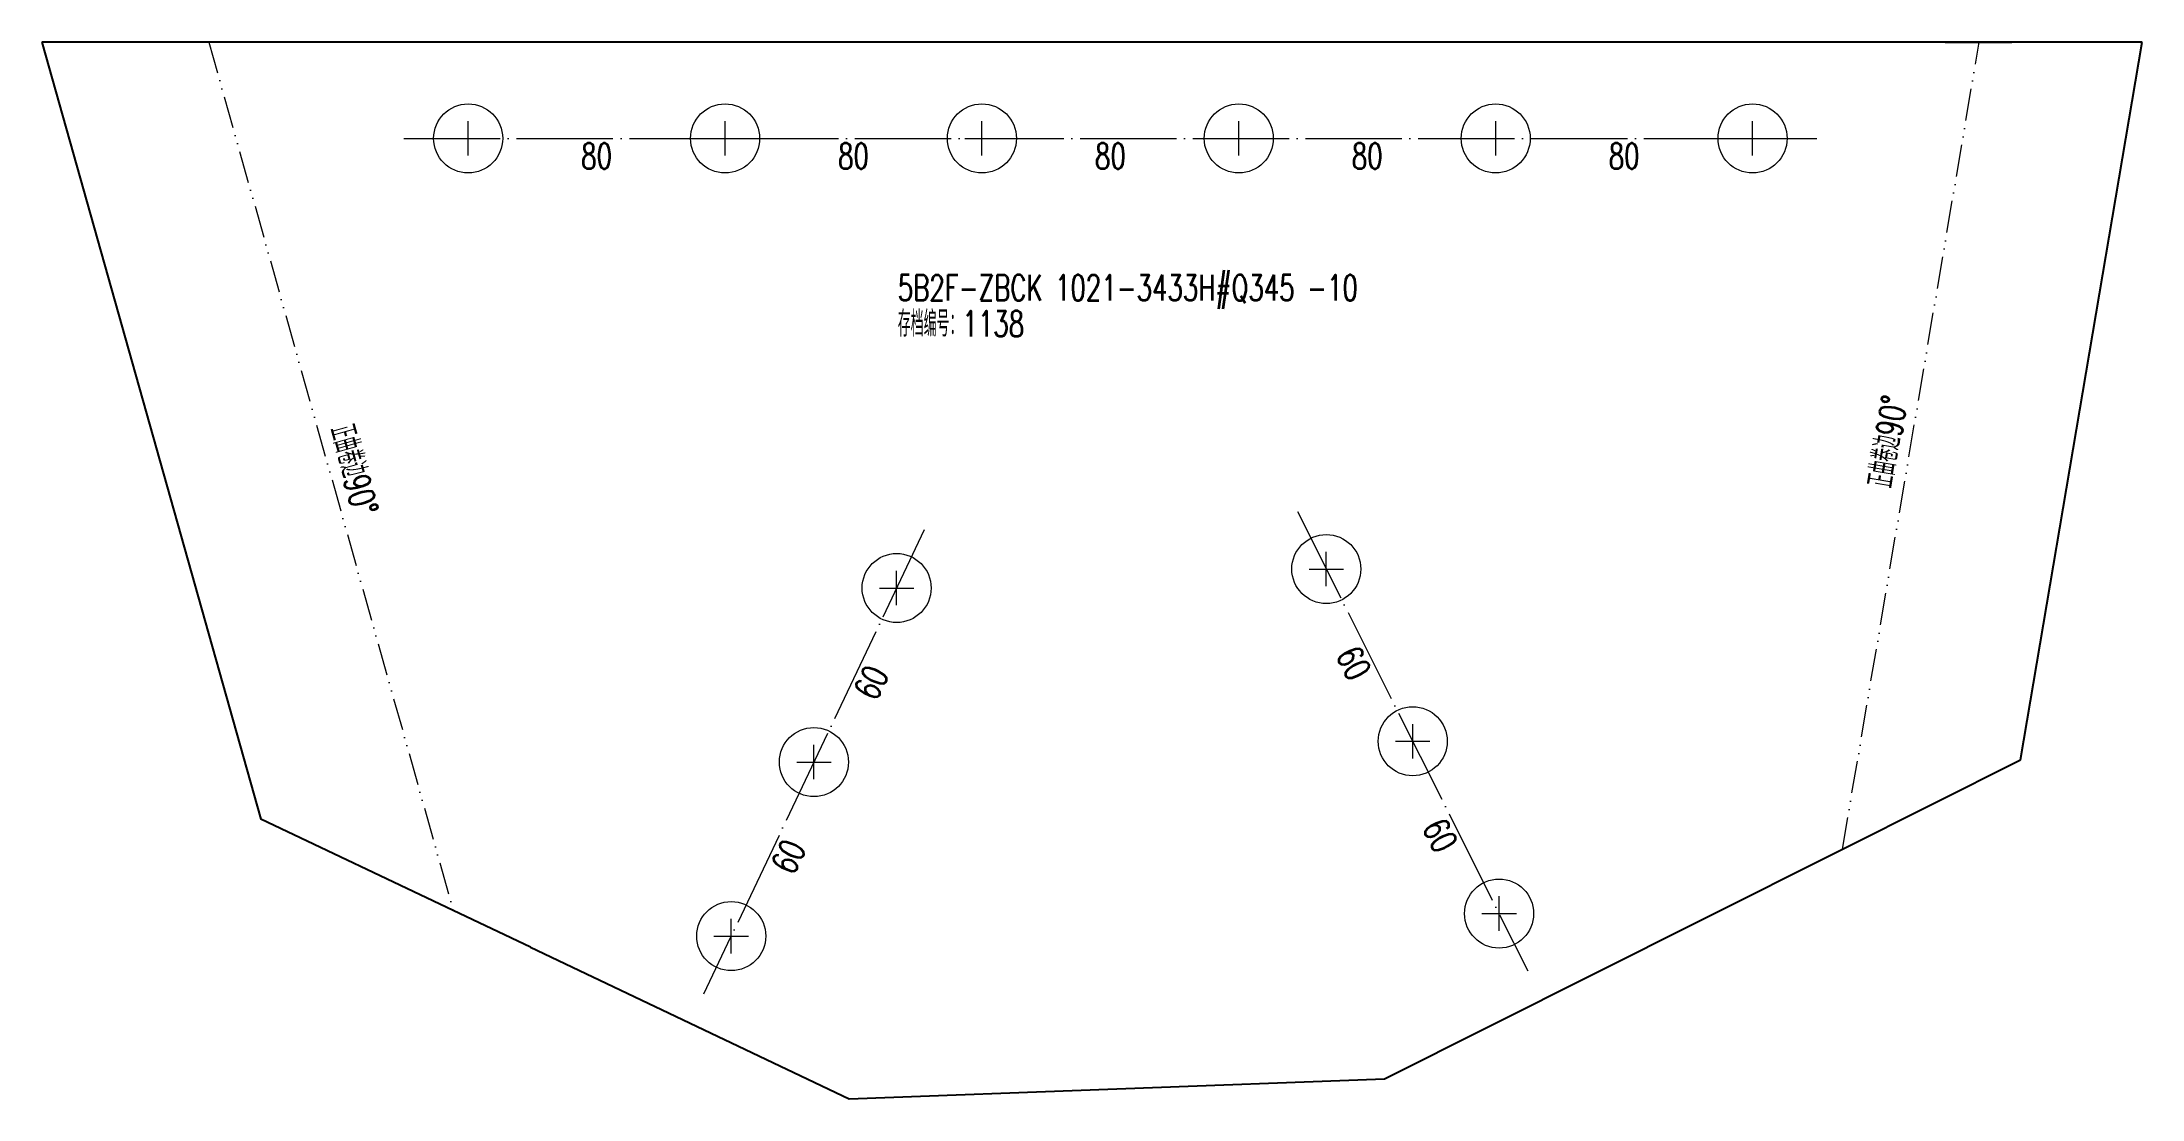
# Model space of a CAD drawing. Header units: millimetres. Extents: x -164 to 144402, y -33030 to 11430.
# Drawn here: x 30541 to 31195, y -27952 to -27623 of the extents above; entities that cross this region are included whole.
import ezdxf
from ezdxf.enums import TextEntityAlignment as Align

# ---------------------------------------------------------------- set-up
doc = ezdxf.new("R2010")
doc.units = ezdxf.units.MM
doc.header["$LTSCALE"] = 20
doc.linetypes.add('DASHDOT2X', pattern=[1.75, 1.5, -0.125, 0, -0.125])
doc.linetypes.add('DIVIDE', pattern=[0.875, 0.5, -0.125, 0, -0.125, 0, -0.125])
for name, color, linetype, lineweight in [('1', 7, 'Continuous', 25), ('11', 3, 'Continuous', 13), ('12', 7, 'Continuous', 13), ('5', 1, 'Continuous', 13), ('7', 2, 'DASHDOT2X', 13), ('8', 3, 'DIVIDE', 13)]:
    doc.layers.add(name, color=color, linetype=linetype, lineweight=lineweight)
doc.styles.get("Standard").update_dxf_attribs({"font": 'simplex', "width": 0.7, "bigfont": 'gbhzfs.shx'})

msp = doc.modelspace()

# ---------------------------------------------------------------- texts
at = {"layer": '11', "width": 0.7}
for p in [(30713.345, -27654.288), (30793.345, -27654.288), (30873.345, -27654.288), (30953.345, -27654.288), (31033.345, -27654.288)]:
    msp.add_text('80', height=8, dxfattribs=at).set_placement(p, align=Align.TOP_CENTER)
for rotation, p in [(296.639123, (30952.71, -27814.353)), (64.57053, (30795.26, -27820.508)), (296.639123, (30979.613, -27867.984)), (64.57053, (30769.496, -27874.695))]:
    msp.add_text('60', height=8, rotation=rotation, dxfattribs=at).set_placement(p, align=Align.TOP_CENTER)
at = {"layer": '12', "width": 0.7}
for s, p in [('5B2F-ZBCK 1021-3433H#Q345 -10 ', (30807.129, -27705.694)), ('存档编号：1138 ', (30807.129, -27716.894))]:
    msp.add_text(s, height=8, dxfattribs=at).set_placement(p, align=Align.BOTTOM_LEFT)
for rotation, p in [(80.385864, (31121.648, -27748.248)), (285.726773, (30631.604, -27757.73))]:
    msp.add_text('正曲卷边90°', height=8, rotation=rotation, dxfattribs=at).set_placement(p, align=Align.BOTTOM_CENTER)

# ---------------------------------------------------------------- blocks, each defined once
blk = doc.blocks.new('M20')
for p, q in [((-0.5, 0), (0.5, 0)), ((0, -0.5), (0, 0.5))]:
    blk.add_line(p, q)
blk.add_circle((0, 0), 1)

# ---------------------------------------------------------------- linework, layer by layer
at = {"layer": '1'}
for p, q in [((30592.567, -27622.788), (30540.622, -27622.788)), ((30540.622, -27622.788), (30608.742, -27864.699)), ((30613.345, -27622.788), (30592.567, -27622.788)), ((31194.627, -27622.788), (30613.345, -27622.788)), ((31133.345, -27622.788), (31154.122, -27622.788)), ((31156.776, -27846.241), (31194.627, -27622.788)), ((31101.354, -27874.042), (31156.776, -27846.241)), ((30668.717, -27893.215), (30608.742, -27864.699)), ((31057.017, -27896.282), (31101.354, -27874.042)), ((30692.706, -27904.621), (30668.717, -27893.215)), ((30958.694, -27945.603), (31057.017, -27896.282)), ((30692.706, -27904.621), (30792.049, -27951.855)), ((30792.049, -27951.855), (30958.694, -27945.603))]:
    msp.add_line(p, q, dxfattribs=at)
at = {"layer": '7'}
for p, q in [((30653.345, -27652.788), (31093.345, -27652.788)), ((30931.633, -27768.988), (31003.372, -27912.004)), ((30815.376, -27774.708), (30746.672, -27919.207))]:
    msp.add_line(p, q, dxfattribs=at)
at = {"layer": '8'}
for p, q in [((30592.567, -27622.788), (30668.717, -27893.215)), ((31101.354, -27874.042), (31143.914, -27622.788))]:
    msp.add_line(p, q, dxfattribs=at)

# ---------------------------------------------------------------- block references
at = {"layer": '5', "xscale": 10.75, "yscale": 10.75, "zscale": 10.75}
for p in [(30673.345, -27652.788), (30753.345, -27652.788), (30833.345, -27652.788), (30913.345, -27652.788), (30993.345, -27652.788), (31073.345, -27652.788), (30806.788, -27792.771), (30940.6, -27786.865), (30967.502, -27840.496), (30781.024, -27846.958), (30994.404, -27894.127), (30755.26, -27901.144)]:
    msp.add_blockref('M20', p, dxfattribs=at)

msp.set_redraw_order([(e.dxf.handle, doc.entitydb.next_handle()) for e in msp.query("TEXT MTEXT ATTDEF DIMENSION ARC_DIMENSION")])  # texts and dimensions are drawn at this point

doc.saveas('drawing.dxf')
